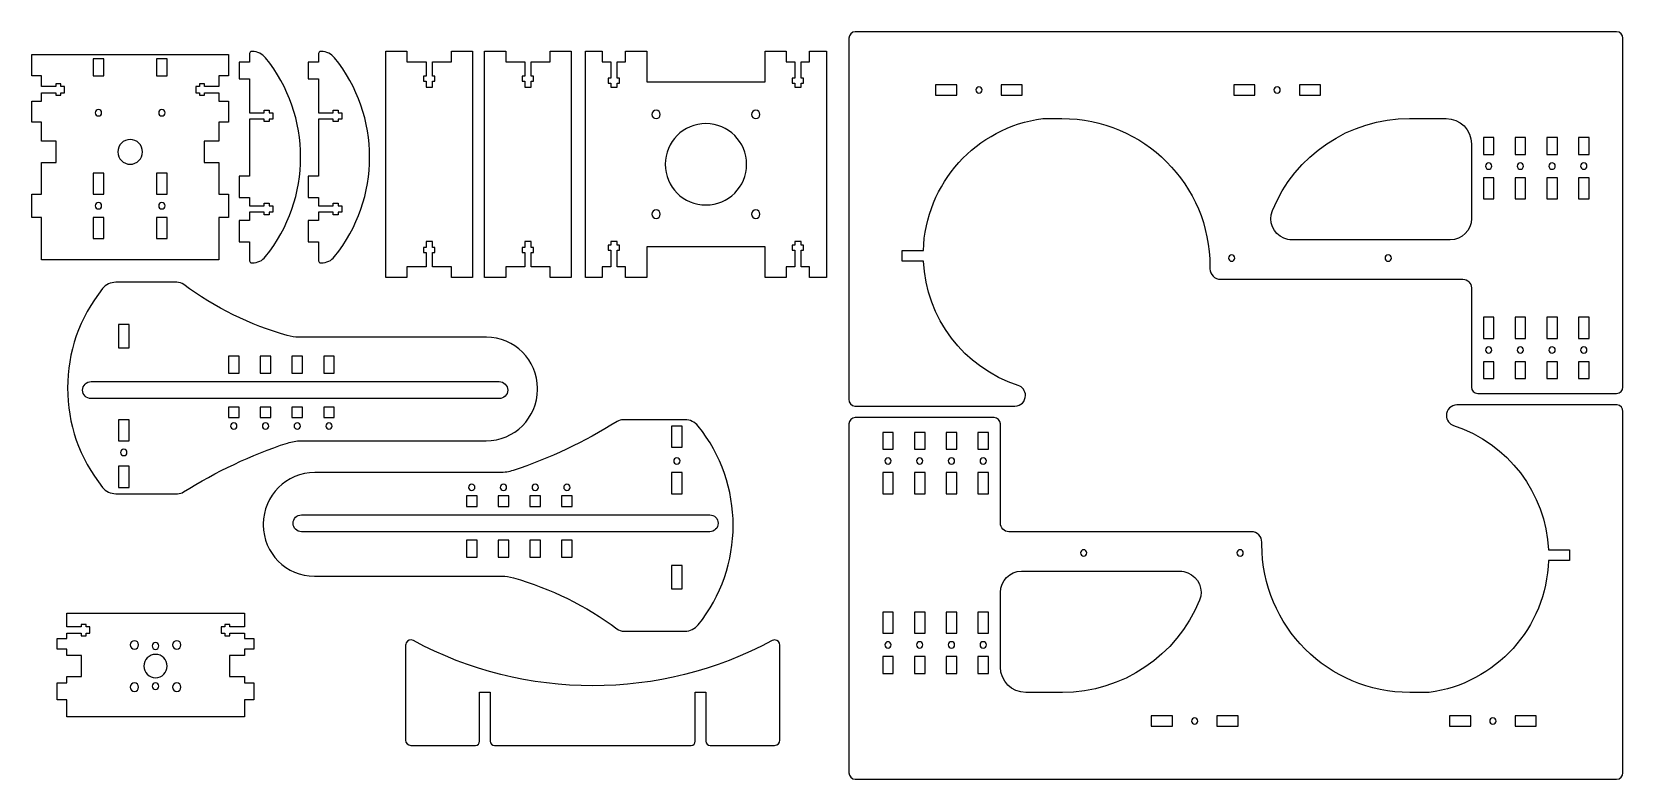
# Model space of a CAD drawing. Header units: inches. Extents: x 16 to 768, y -358 to -5.
import ezdxf

# ---------------------------------------------------------------- set-up
doc = ezdxf.new("R2010")
doc.units = ezdxf.units.IN
doc.header["$MEASUREMENT"] = 0
doc.layers.add('Layer 1', color=7, linetype='Continuous')

# ---------------------------------------------------------------- blocks, each defined once
blk = doc.blocks.new('block 3')
at = {"layer": 'Layer 1', "color": 7, "lineweight": 25, "true_color": 0xffffff}
blk.add_open_spline([(334.51, -340.42), (334.51, -340.42), (334.51, -317.25), (334.51, -317.25), (334.51, -317.25), (329.51, -317.25), (329.51, -317.25), (329.51, -317.25), (329.51, -340.42), (329.51, -340.42), (329.51, -341.52), (328.62, -342.42), (327.51, -342.42), (327.51, -342.42), (234.51, -342.42), (234.51, -342.42), (233.41, -342.42), (232.51, -341.52), (232.51, -340.42), (232.51, -340.42), (232.51, -317.22), (232.51, -317.22), (232.51, -317.22), (227.51, -317.22), (227.51, -317.22), (227.51, -317.22), (227.51, -340.42), (227.51, -340.42), (227.51, -341.52), (226.62, -342.42), (225.51, -342.42), (225.51, -342.42), (195.01, -342.42), (195.01, -342.42), (193.63, -342.42), (192.51, -341.3), (192.51, -339.92), (192.51, -339.92), (192.51, -295.07), (192.51, -295.07), (192.51, -294.66), (192.61, -294.26), (192.8, -293.9), (193.44, -292.68), (194.95, -292.21), (196.18, -292.85), (249.15, -321.34), (312.88, -321.34), (365.85, -292.85), (366.21, -292.66), (366.61, -292.57), (367.01, -292.57), (368.39, -292.57), (369.51, -293.69), (369.51, -295.07), (369.51, -295.07), (369.51, -339.92), (369.51, -339.92), (369.51, -341.3), (368.39, -342.42), (367.01, -342.42), (367.01, -342.42), (336.51, -342.42), (336.51, -342.42), (335.41, -342.42), (334.51, -341.52), (334.51, -340.42)], degree=3, knots=[0, 0, 0, 0, 1, 1, 1, 2, 2, 2, 3, 3, 3, 4, 4, 4, 5, 5, 5, 6, 6, 6, 7, 7, 7, 8, 8, 8, 9, 9, 9, 10, 10, 10, 11, 11, 11, 12, 12, 12, 13, 13, 13, 14, 14, 14, 15, 15, 15, 16, 16, 16, 17, 17, 17, 18, 18, 18, 19, 19, 19, 20, 20, 20, 21, 21, 21, 22, 22, 22, 22], dxfattribs=at)
blk = doc.blocks.new('block 2')
at = {"layer": 'Layer 1'}
blk.add_blockref('block 3', (0, 0), dxfattribs=at)
blk = doc.blocks.new('block 5')
at = {"layer": 'Layer 1', "color": 7, "lineweight": 25, "true_color": 0xffffff}
blk.add_lwpolyline([(205.18, -19.09), (214.17, -19.09), (214.17, -14.09), (224.17, -14.09), (224.17, -121.09), (214.17, -121.09), (214.17, -116.09), (205.18, -116.09), (205.18, -109.29), (206.38, -109.29), (206.38, -106.89), (205.18, -106.89), (205.18, -104.09), (202.18, -104.09), (202.18, -106.89), (200.98, -106.89), (200.98, -109.29), (202.18, -109.29), (202.18, -116.09), (193.18, -116.09), (193.18, -121.09), (183.18, -121.09), (183.18, -14.09), (193.18, -14.09), (193.18, -19.09), (202.18, -19.09), (202.18, -25.89), (200.98, -25.89), (200.98, -28.29), (202.18, -28.29), (202.18, -31.09), (205.18, -31.09), (205.18, -28.29), (206.38, -28.29), (206.38, -25.89), (205.18, -25.89), (205.18, -19.09)], dxfattribs=at)
blk = doc.blocks.new('block 4')
at = {"layer": 'Layer 1'}
blk.add_blockref('block 5', (0, 0), dxfattribs=at)
blk = doc.blocks.new('block 7')
at = {"layer": 'Layer 1', "color": 7, "lineweight": 25, "true_color": 0xffffff}
blk.add_open_spline([(330.83, -191.37), (352.93, -218.82), (352.93, -257.96), (330.83, -285.41), (329.31, -287.29), (327.02, -288.39), (324.6, -288.39), (324.6, -288.39), (295.76, -288.39), (295.76, -288.39), (294.58, -288.39), (293.43, -288.01), (292.48, -287.31), (277.74, -276.36), (261.15, -268.18), (243.49, -263.16), (241.71, -262.65), (239.87, -262.39), (238.01, -262.39), (238.01, -262.39), (149.39, -262.39), (149.39, -262.39), (136.06, -262.39), (125.24, -251.58), (125.24, -238.24), (125.24, -238.24), (125.24, -237.7), (125.24, -237.7), (125.24, -224.28), (136.13, -213.39), (149.55, -213.39), (149.55, -213.39), (237.13, -213.39), (237.13, -213.39), (239.27, -213.39), (241.39, -213.05), (243.42, -212.38), (260.65, -206.67), (277.14, -198.9), (292.51, -189.24), (293.39, -188.68), (294.4, -188.39), (295.44, -188.39), (295.44, -188.39), (324.6, -188.39), (324.6, -188.39), (327.02, -188.39), (329.31, -189.49), (330.83, -191.37)], degree=3, knots=[0, 0, 0, 0, 1, 1, 1, 2, 2, 2, 3, 3, 3, 4, 4, 4, 5, 5, 5, 6, 6, 6, 7, 7, 7, 8, 8, 8, 9, 9, 9, 10, 10, 10, 11, 11, 11, 12, 12, 12, 13, 13, 13, 14, 14, 14, 15, 15, 15, 16, 16, 16, 16], dxfattribs=at)
blk = doc.blocks.new('block 8')
at = {"layer": 'Layer 1', "color": 7, "lineweight": 25, "true_color": 0xffffff}
blk.add_lwpolyline([(226.3, -224.39), (221.3, -224.39), (221.3, -229.39), (226.3, -229.39), (226.3, -224.39)], dxfattribs=at)
blk = doc.blocks.new('block 9')
at = {"layer": 'Layer 1', "color": 7, "lineweight": 25, "true_color": 0xffffff}
blk.add_lwpolyline([(226.3, -245.39), (221.3, -245.39), (221.3, -253.39), (226.3, -253.39), (226.3, -245.39)], dxfattribs=at)
blk = doc.blocks.new('block 10')
at = {"layer": 'Layer 1', "color": 7, "lineweight": 25, "true_color": 0xffffff}
blk.add_open_spline([(222.3, -220.39), (222.3, -219.56), (222.97, -218.89), (223.8, -218.89), (224.63, -218.89), (225.3, -219.56), (225.3, -220.39), (225.3, -221.22), (224.63, -221.89), (223.8, -221.89), (222.97, -221.89), (222.3, -221.22), (222.3, -220.39), (222.3, -220.39), (222.3, -220.39), (222.3, -220.39)], degree=3, knots=[0, 0, 0, 0, 1, 1, 1, 2, 2, 2, 3, 3, 3, 4, 4, 4, 5, 5, 5, 5], dxfattribs=at)
blk = doc.blocks.new('block 11')
at = {"layer": 'Layer 1', "color": 7, "lineweight": 25, "true_color": 0xffffff}
blk.add_open_spline([(319.3, -207.89), (319.3, -207.06), (319.97, -206.39), (320.8, -206.39), (321.63, -206.39), (322.3, -207.06), (322.3, -207.89), (322.3, -208.72), (321.63, -209.39), (320.8, -209.39), (319.97, -209.39), (319.3, -208.72), (319.3, -207.89), (319.3, -207.89), (319.3, -207.89), (319.3, -207.89)], degree=3, knots=[0, 0, 0, 0, 1, 1, 1, 2, 2, 2, 3, 3, 3, 4, 4, 4, 5, 5, 5, 5], dxfattribs=at)
blk = doc.blocks.new('block 12')
at = {"layer": 'Layer 1', "color": 7, "lineweight": 25, "true_color": 0xffffff}
blk.add_lwpolyline([(266.3, -224.39), (266.3, -229.39), (271.3, -229.39), (271.3, -224.39), (266.3, -224.39)], dxfattribs=at)
blk = doc.blocks.new('block 13')
at = {"layer": 'Layer 1', "color": 7, "lineweight": 25, "true_color": 0xffffff}
blk.add_lwpolyline([(266.3, -253.39), (271.3, -253.39), (271.3, -245.39), (266.3, -245.39), (266.3, -253.39)], dxfattribs=at)
blk = doc.blocks.new('block 14')
at = {"layer": 'Layer 1', "color": 7, "lineweight": 25, "true_color": 0xffffff}
blk.add_lwpolyline([(251.3, -253.39), (256.3, -253.39), (256.3, -245.39), (251.3, -245.39), (251.3, -253.39)], dxfattribs=at)
blk = doc.blocks.new('block 15')
at = {"layer": 'Layer 1', "color": 7, "lineweight": 25, "true_color": 0xffffff}
blk.add_lwpolyline([(251.3, -229.39), (256.3, -229.39), (256.3, -224.39), (251.3, -224.39), (251.3, -229.39)], dxfattribs=at)
blk = doc.blocks.new('block 16')
at = {"layer": 'Layer 1', "color": 7, "lineweight": 25, "true_color": 0xffffff}
blk.add_open_spline([(252.3, -220.39), (252.3, -219.56), (252.97, -218.89), (253.8, -218.89), (254.63, -218.89), (255.3, -219.56), (255.3, -220.39), (255.3, -221.22), (254.63, -221.89), (253.8, -221.89), (252.97, -221.89), (252.3, -221.22), (252.3, -220.39), (252.3, -220.39), (252.3, -220.39), (252.3, -220.39)], degree=3, knots=[0, 0, 0, 0, 1, 1, 1, 2, 2, 2, 3, 3, 3, 4, 4, 4, 5, 5, 5, 5], dxfattribs=at)
blk = doc.blocks.new('block 17')
at = {"layer": 'Layer 1', "color": 7, "lineweight": 25, "true_color": 0xffffff}
blk.add_open_spline([(267.3, -220.39), (267.3, -219.56), (267.97, -218.89), (268.8, -218.89), (269.63, -218.89), (270.3, -219.56), (270.3, -220.39), (270.3, -221.22), (269.63, -221.89), (268.8, -221.89), (267.97, -221.89), (267.3, -221.22), (267.3, -220.39), (267.3, -220.39), (267.3, -220.39), (267.3, -220.39)], degree=3, knots=[0, 0, 0, 0, 1, 1, 1, 2, 2, 2, 3, 3, 3, 4, 4, 4, 5, 5, 5, 5], dxfattribs=at)
blk = doc.blocks.new('block 18')
at = {"layer": 'Layer 1', "color": 7, "lineweight": 25, "true_color": 0xffffff}
blk.add_lwpolyline([(318.3, -268.39), (323.3, -268.39), (323.3, -257.39), (318.3, -257.39), (318.3, -268.39)], dxfattribs=at)
blk = doc.blocks.new('block 19')
at = {"layer": 'Layer 1', "color": 7, "lineweight": 25, "true_color": 0xffffff}
blk.add_lwpolyline([(318.3, -201.39), (323.3, -201.39), (323.3, -191.39), (318.3, -191.39), (318.3, -201.39)], dxfattribs=at)
blk = doc.blocks.new('block 20')
at = {"layer": 'Layer 1', "color": 7, "lineweight": 25, "true_color": 0xffffff}
blk.add_lwpolyline([(318.3, -223.39), (323.3, -223.39), (323.3, -213.39), (318.3, -213.39), (318.3, -223.39)], dxfattribs=at)
blk = doc.blocks.new('block 21')
at = {"layer": 'Layer 1', "color": 7, "lineweight": 25, "true_color": 0xffffff}
blk.add_lwpolyline([(241.3, -245.39), (236.3, -245.39), (236.3, -253.39), (241.3, -253.39), (241.3, -245.39)], dxfattribs=at)
blk = doc.blocks.new('block 22')
at = {"layer": 'Layer 1', "color": 7, "lineweight": 25, "true_color": 0xffffff}
blk.add_lwpolyline([(241.3, -224.39), (236.3, -224.39), (236.3, -229.39), (241.3, -229.39), (241.3, -224.39)], dxfattribs=at)
blk = doc.blocks.new('block 23')
at = {"layer": 'Layer 1', "color": 7, "lineweight": 25, "true_color": 0xffffff}
blk.add_open_spline([(237.3, -220.39), (237.3, -219.56), (237.97, -218.89), (238.8, -218.89), (239.63, -218.89), (240.3, -219.56), (240.3, -220.39), (240.3, -221.22), (239.63, -221.89), (238.8, -221.89), (237.97, -221.89), (237.3, -221.22), (237.3, -220.39), (237.3, -220.39), (237.3, -220.39), (237.3, -220.39)], degree=3, knots=[0, 0, 0, 0, 1, 1, 1, 2, 2, 2, 3, 3, 3, 4, 4, 4, 5, 5, 5, 5], dxfattribs=at)
blk = doc.blocks.new('block 24')
at = {"layer": 'Layer 1', "color": 7, "lineweight": 25, "true_color": 0xffffff}
blk.add_open_spline([(143.3, -241.39), (143.3, -241.39), (336.3, -241.39), (336.3, -241.39), (338.51, -241.39), (340.3, -239.6), (340.3, -237.39), (340.3, -235.18), (338.51, -233.39), (336.3, -233.39), (336.3, -233.39), (143.3, -233.39), (143.3, -233.39), (141.09, -233.39), (139.3, -235.18), (139.3, -237.39), (139.3, -239.6), (141.09, -241.39), (143.3, -241.39), (143.3, -241.39), (143.3, -241.39), (143.3, -241.39)], degree=3, knots=[0, 0, 0, 0, 1, 1, 1, 2, 2, 2, 3, 3, 3, 4, 4, 4, 5, 5, 5, 6, 6, 6, 7, 7, 7, 7], dxfattribs=at)
blk = doc.blocks.new('block 6')
at = {"layer": 'Layer 1'}
for name in ['block 7', 'block 19', 'block 11', 'block 20', 'block 8', 'block 10', 'block 22', 'block 23', 'block 15', 'block 16', 'block 12', 'block 17', 'block 24', 'block 9', 'block 21', 'block 14', 'block 13', 'block 18']:
    blk.add_blockref(name, (0, 0), dxfattribs=at)
blk = doc.blocks.new('block 26')
at = {"layer": 'Layer 1', "color": 7, "lineweight": 25, "true_color": 0xffffff}
blk.add_open_spline([(358.08, -42.02), (359.19, -42.02), (360.08, -42.91), (360.08, -44.02), (360.08, -45.12), (359.19, -46.02), (358.08, -46.02), (356.98, -46.02), (356.08, -45.12), (356.08, -44.02), (356.08, -42.91), (356.98, -42.02), (358.08, -42.02), (358.08, -42.02), (358.08, -42.02), (358.08, -42.02)], degree=3, knots=[0, 0, 0, 0, 1, 1, 1, 2, 2, 2, 3, 3, 3, 4, 4, 4, 5, 5, 5, 5], dxfattribs=at)
blk = doc.blocks.new('block 27')
at = {"layer": 'Layer 1', "color": 7, "lineweight": 25, "true_color": 0xffffff}
blk.add_open_spline([(358.08, -89.16), (359.19, -89.16), (360.08, -90.05), (360.08, -91.16), (360.08, -92.26), (359.19, -93.16), (358.08, -93.16), (356.98, -93.16), (356.08, -92.26), (356.08, -91.16), (356.08, -90.05), (356.98, -89.16), (358.08, -89.16), (358.08, -89.16), (358.08, -89.16), (358.08, -89.16)], degree=3, knots=[0, 0, 0, 0, 1, 1, 1, 2, 2, 2, 3, 3, 3, 4, 4, 4, 5, 5, 5, 5], dxfattribs=at)
blk = doc.blocks.new('block 28')
at = {"layer": 'Layer 1', "color": 7, "lineweight": 25, "true_color": 0xffffff}
blk.add_open_spline([(310.94, -42.02), (312.05, -42.02), (312.94, -42.91), (312.94, -44.02), (312.94, -45.12), (312.05, -46.02), (310.94, -46.02), (309.84, -46.02), (308.94, -45.12), (308.94, -44.02), (308.94, -42.91), (309.84, -42.02), (310.94, -42.02), (310.94, -42.02), (310.94, -42.02), (310.94, -42.02)], degree=3, knots=[0, 0, 0, 0, 1, 1, 1, 2, 2, 2, 3, 3, 3, 4, 4, 4, 5, 5, 5, 5], dxfattribs=at)
blk = doc.blocks.new('block 29')
at = {"layer": 'Layer 1', "color": 7, "lineweight": 25, "true_color": 0xffffff}
blk.add_open_spline([(310.94, -89.16), (312.05, -89.16), (312.94, -90.05), (312.94, -91.16), (312.94, -92.26), (312.05, -93.16), (310.94, -93.16), (309.84, -93.16), (308.94, -92.26), (308.94, -91.16), (308.94, -90.05), (309.84, -89.16), (310.94, -89.16), (310.94, -89.16), (310.94, -89.16), (310.94, -89.16)], degree=3, knots=[0, 0, 0, 0, 1, 1, 1, 2, 2, 2, 3, 3, 3, 4, 4, 4, 5, 5, 5, 5], dxfattribs=at)
blk = doc.blocks.new('block 30')
at = {"layer": 'Layer 1', "color": 7, "lineweight": 25, "true_color": 0xffffff}
blk.add_open_spline([(334.51, -48.34), (345.14, -48.34), (353.76, -56.95), (353.76, -67.59), (353.76, -78.22), (345.14, -86.84), (334.51, -86.84), (323.88, -86.84), (315.26, -78.22), (315.26, -67.59), (315.26, -56.95), (323.88, -48.34), (334.51, -48.34), (334.51, -48.34), (334.51, -48.34), (334.51, -48.34)], degree=3, knots=[0, 0, 0, 0, 1, 1, 1, 2, 2, 2, 3, 3, 3, 4, 4, 4, 5, 5, 5, 5], dxfattribs=at)
blk = doc.blocks.new('block 31')
at = {"layer": 'Layer 1', "color": 7, "lineweight": 25, "true_color": 0xffffff}
blk.add_lwpolyline([(376.51, -19.09), (376.51, -26.89), (375.31, -26.89), (375.31, -29.29), (376.51, -29.29), (376.51, -31.09), (379.51, -31.09), (379.51, -29.29), (380.71, -29.29), (380.71, -26.89), (379.51, -26.89), (379.51, -19.09), (383.49, -19.09), (383.48, -14.09), (391.51, -14.09), (391.51, -121.09), (383.51, -121.09), (383.51, -116.09), (379.51, -116.09), (379.51, -108.29), (380.71, -108.29), (380.71, -105.89), (379.51, -105.89), (379.51, -104.09), (376.51, -104.09), (376.51, -105.89), (375.31, -105.89), (375.31, -108.29), (376.51, -108.29), (376.51, -116.09), (372.51, -116.09), (372.51, -121.09), (362.51, -121.09), (362.51, -106.59), (306.51, -106.59), (306.51, -121.09), (296.51, -121.09), (296.51, -116.09), (292.51, -116.09), (292.51, -108.29), (293.71, -108.29), (293.71, -105.89), (292.51, -105.89), (292.51, -104.09), (289.51, -104.09), (289.51, -105.89), (288.31, -105.89), (288.31, -108.29), (289.51, -108.29), (289.51, -116.09), (285.51, -116.09), (285.51, -121.09), (277.51, -121.09), (277.51, -14.09), (285.51, -14.09), (285.51, -19.09), (289.51, -19.09), (289.51, -26.89), (288.31, -26.89), (288.31, -29.29), (289.51, -29.29), (289.51, -31.09), (292.51, -31.09), (292.51, -29.29), (293.71, -29.29), (293.71, -26.89), (292.51, -26.89), (292.51, -19.09), (296.51, -19.09), (296.51, -14.09), (306.51, -14.09), (306.51, -28.59), (362.51, -28.59), (362.51, -14.09), (372.51, -14.09), (372.51, -19.09), (376.51, -19.09)], dxfattribs=at)
blk = doc.blocks.new('block 25')
at = {"layer": 'Layer 1'}
for name in ['block 31', 'block 28', 'block 26', 'block 30', 'block 29', 'block 27']:
    blk.add_blockref(name, (0, 0), dxfattribs=at)
blk = doc.blocks.new('block 33')
at = {"layer": 'Layer 1', "color": 7, "lineweight": 25, "true_color": 0xffffff}
blk.add_open_spline([(72.69, -314.39), (72.69, -313.51), (73.41, -312.79), (74.29, -312.79), (75.17, -312.79), (75.89, -313.51), (75.89, -314.39), (75.89, -315.28), (75.17, -315.99), (74.29, -315.99), (73.41, -315.99), (72.69, -315.28), (72.69, -314.39), (72.69, -314.39), (72.69, -314.39), (72.69, -314.39)], degree=3, knots=[0, 0, 0, 0, 1, 1, 1, 2, 2, 2, 3, 3, 3, 4, 4, 4, 5, 5, 5, 5], dxfattribs=at)
blk = doc.blocks.new('block 34')
at = {"layer": 'Layer 1', "color": 7, "lineweight": 25, "true_color": 0xffffff}
blk.add_open_spline([(82.29, -294.89), (82.29, -293.79), (83.18, -292.89), (84.29, -292.89), (85.39, -292.89), (86.29, -293.79), (86.29, -294.89), (86.29, -296), (85.39, -296.89), (84.29, -296.89), (83.18, -296.89), (82.29, -296), (82.29, -294.89), (82.29, -294.89), (82.29, -294.89), (82.29, -294.89)], degree=3, knots=[0, 0, 0, 0, 1, 1, 1, 2, 2, 2, 3, 3, 3, 4, 4, 4, 5, 5, 5, 5], dxfattribs=at)
blk = doc.blocks.new('block 35')
at = {"layer": 'Layer 1', "color": 7, "lineweight": 25, "true_color": 0xffffff}
blk.add_open_spline([(72.69, -295.39), (72.69, -294.51), (73.41, -293.79), (74.29, -293.79), (75.17, -293.79), (75.89, -294.51), (75.89, -295.39), (75.89, -296.28), (75.17, -296.99), (74.29, -296.99), (73.41, -296.99), (72.69, -296.28), (72.69, -295.39), (72.69, -295.39), (72.69, -295.39), (72.69, -295.39)], degree=3, knots=[0, 0, 0, 0, 1, 1, 1, 2, 2, 2, 3, 3, 3, 4, 4, 4, 5, 5, 5, 5], dxfattribs=at)
blk = doc.blocks.new('block 36')
at = {"layer": 'Layer 1', "color": 7, "lineweight": 25, "true_color": 0xffffff}
blk.add_open_spline([(62.29, -314.89), (62.29, -313.79), (63.18, -312.89), (64.29, -312.89), (65.39, -312.89), (66.29, -313.79), (66.29, -314.89), (66.29, -316), (65.39, -316.89), (64.29, -316.89), (63.18, -316.89), (62.29, -316), (62.29, -314.89), (62.29, -314.89), (62.29, -314.89), (62.29, -314.89)], degree=3, knots=[0, 0, 0, 0, 1, 1, 1, 2, 2, 2, 3, 3, 3, 4, 4, 4, 5, 5, 5, 5], dxfattribs=at)
blk = doc.blocks.new('block 37')
at = {"layer": 'Layer 1', "color": 7, "lineweight": 25, "true_color": 0xffffff}
blk.add_open_spline([(62.29, -294.89), (62.29, -293.79), (63.18, -292.89), (64.29, -292.89), (65.39, -292.89), (66.29, -293.79), (66.29, -294.89), (66.29, -296), (65.39, -296.89), (64.29, -296.89), (63.18, -296.89), (62.29, -296), (62.29, -294.89), (62.29, -294.89), (62.29, -294.89), (62.29, -294.89)], degree=3, knots=[0, 0, 0, 0, 1, 1, 1, 2, 2, 2, 3, 3, 3, 4, 4, 4, 5, 5, 5, 5], dxfattribs=at)
blk = doc.blocks.new('block 38')
at = {"layer": 'Layer 1', "color": 7, "lineweight": 25, "true_color": 0xffffff}
blk.add_open_spline([(68.79, -304.89), (68.79, -301.85), (71.25, -299.39), (74.29, -299.39), (77.33, -299.39), (79.79, -301.85), (79.79, -304.89), (79.79, -307.93), (77.33, -310.39), (74.29, -310.39), (71.25, -310.39), (68.79, -307.93), (68.79, -304.89), (68.79, -304.89), (68.79, -304.89), (68.79, -304.89)], degree=3, knots=[0, 0, 0, 0, 1, 1, 1, 2, 2, 2, 3, 3, 3, 4, 4, 4, 5, 5, 5, 5], dxfattribs=at)
blk = doc.blocks.new('block 39')
at = {"layer": 'Layer 1', "color": 7, "lineweight": 25, "true_color": 0xffffff}
blk.add_open_spline([(82.29, -314.89), (82.29, -313.79), (83.18, -312.89), (84.29, -312.89), (85.39, -312.89), (86.29, -313.79), (86.29, -314.89), (86.29, -316), (85.39, -316.89), (84.29, -316.89), (83.18, -316.89), (82.29, -316), (82.29, -314.89), (82.29, -314.89), (82.29, -314.89), (82.29, -314.89)], degree=3, knots=[0, 0, 0, 0, 1, 1, 1, 2, 2, 2, 3, 3, 3, 4, 4, 4, 5, 5, 5, 5], dxfattribs=at)
blk = doc.blocks.new('block 40')
at = {"layer": 'Layer 1', "color": 7, "lineweight": 25, "true_color": 0xffffff}
blk.add_lwpolyline([(107.09, -285.19), (107.09, -286.39), (105.29, -286.39), (105.29, -289.39), (107.09, -289.39), (107.09, -290.59), (109.49, -290.59), (109.49, -289.39), (116.29, -289.39), (116.29, -291.89), (120.79, -291.89), (120.79, -296.89), (116.29, -296.89), (116.29, -299.89), (109.29, -299.89), (109.29, -309.89), (116.29, -309.89), (116.29, -312.89), (120.79, -312.89), (120.79, -320.89), (116.29, -320.89), (116.29, -328.89), (32.29, -328.89), (32.29, -320.89), (27.79, -320.89), (27.79, -312.89), (32.29, -312.89), (32.29, -309.89), (39.29, -309.89), (39.29, -299.89), (32.29, -299.89), (32.29, -296.89), (27.79, -296.89), (27.79, -291.89), (32.29, -291.89), (32.29, -289.39), (39.09, -289.39), (39.09, -290.59), (41.49, -290.59), (41.49, -289.39), (43.29, -289.39), (43.29, -286.39), (41.49, -286.39), (41.49, -285.19), (39.09, -285.19), (39.09, -286.39), (32.29, -286.39), (32.29, -279.89), (116.29, -279.89), (116.29, -286.39), (109.49, -286.39), (109.49, -285.19), (107.09, -285.19)], dxfattribs=at)
blk = doc.blocks.new('block 32')
at = {"layer": 'Layer 1'}
for name in ['block 40', 'block 37', 'block 34', 'block 38', 'block 35', 'block 36', 'block 33', 'block 39']:
    blk.add_blockref(name, (0, 0), dxfattribs=at)
blk = doc.blocks.new('block 42')
at = {"layer": 'Layer 1', "color": 7, "lineweight": 25, "true_color": 0xffffff}
blk.add_lwpolyline([(44.79, -102.74), (49.79, -102.74), (49.79, -92.74), (44.79, -92.74), (44.79, -102.74)], dxfattribs=at)
blk = doc.blocks.new('block 43')
at = {"layer": 'Layer 1', "color": 7, "lineweight": 25, "true_color": 0xffffff}
blk.add_lwpolyline([(74.79, -81.74), (79.79, -81.74), (79.79, -71.74), (74.79, -71.74), (74.79, -81.74)], dxfattribs=at)
blk = doc.blocks.new('block 44')
at = {"layer": 'Layer 1', "color": 7, "lineweight": 25, "true_color": 0xffffff}
blk.add_lwpolyline([(44.79, -25.74), (49.79, -25.74), (49.79, -17.74), (44.79, -17.74), (44.79, -25.74)], dxfattribs=at)
blk = doc.blocks.new('block 45')
at = {"layer": 'Layer 1', "color": 7, "lineweight": 25, "true_color": 0xffffff}
blk.add_lwpolyline([(74.79, -25.74), (79.79, -25.74), (79.79, -17.74), (74.79, -17.74), (74.79, -25.74)], dxfattribs=at)
blk = doc.blocks.new('block 46')
at = {"layer": 'Layer 1', "color": 7, "lineweight": 25, "true_color": 0xffffff}
blk.add_lwpolyline([(74.79, -102.74), (79.79, -102.74), (79.79, -92.74), (74.79, -92.74), (74.79, -102.74)], dxfattribs=at)
blk = doc.blocks.new('block 47')
at = {"layer": 'Layer 1', "color": 7, "lineweight": 25, "true_color": 0xffffff}
blk.add_lwpolyline([(44.79, -81.74), (49.79, -81.74), (49.79, -71.74), (44.79, -71.74), (44.79, -81.74)], dxfattribs=at)
blk = doc.blocks.new('block 48')
at = {"layer": 'Layer 1', "color": 7, "lineweight": 25, "true_color": 0xffffff}
blk.add_open_spline([(75.79, -43.24), (75.79, -42.41), (76.46, -41.74), (77.29, -41.74), (78.12, -41.74), (78.79, -42.41), (78.79, -43.24), (78.79, -44.06), (78.12, -44.74), (77.29, -44.74), (76.46, -44.74), (75.79, -44.06), (75.79, -43.24), (75.79, -43.24), (75.79, -43.24), (75.79, -43.24)], degree=3, knots=[0, 0, 0, 0, 1, 1, 1, 2, 2, 2, 3, 3, 3, 4, 4, 4, 5, 5, 5, 5], dxfattribs=at)
blk = doc.blocks.new('block 49')
at = {"layer": 'Layer 1', "color": 7, "lineweight": 25, "true_color": 0xffffff}
blk.add_open_spline([(75.79, -87.24), (75.79, -86.41), (76.46, -85.74), (77.29, -85.74), (78.12, -85.74), (78.79, -86.41), (78.79, -87.24), (78.79, -88.06), (78.12, -88.74), (77.29, -88.74), (76.46, -88.74), (75.79, -88.06), (75.79, -87.24), (75.79, -87.24), (75.79, -87.24), (75.79, -87.24)], degree=3, knots=[0, 0, 0, 0, 1, 1, 1, 2, 2, 2, 3, 3, 3, 4, 4, 4, 5, 5, 5, 5], dxfattribs=at)
blk = doc.blocks.new('block 50')
at = {"layer": 'Layer 1', "color": 7, "lineweight": 25, "true_color": 0xffffff}
blk.add_open_spline([(45.79, -43.24), (45.79, -42.41), (46.46, -41.74), (47.29, -41.74), (48.12, -41.74), (48.79, -42.41), (48.79, -43.24), (48.79, -44.06), (48.12, -44.74), (47.29, -44.74), (46.46, -44.74), (45.79, -44.06), (45.79, -43.24), (45.79, -43.24), (45.79, -43.24), (45.79, -43.24)], degree=3, knots=[0, 0, 0, 0, 1, 1, 1, 2, 2, 2, 3, 3, 3, 4, 4, 4, 5, 5, 5, 5], dxfattribs=at)
blk = doc.blocks.new('block 51')
at = {"layer": 'Layer 1', "color": 7, "lineweight": 25, "true_color": 0xffffff}
blk.add_open_spline([(45.79, -87.24), (45.79, -86.41), (46.46, -85.74), (47.29, -85.74), (48.12, -85.74), (48.79, -86.41), (48.79, -87.24), (48.79, -88.06), (48.12, -88.74), (47.29, -88.74), (46.46, -88.74), (45.79, -88.06), (45.79, -87.24), (45.79, -87.24), (45.79, -87.24), (45.79, -87.24)], degree=3, knots=[0, 0, 0, 0, 1, 1, 1, 2, 2, 2, 3, 3, 3, 4, 4, 4, 5, 5, 5, 5], dxfattribs=at)
blk = doc.blocks.new('block 52')
at = {"layer": 'Layer 1', "color": 7, "lineweight": 25, "true_color": 0xffffff}
blk.add_open_spline([(56.44, -61.74), (56.44, -58.51), (59.06, -55.89), (62.29, -55.89), (65.52, -55.89), (68.14, -58.51), (68.14, -61.74), (68.14, -64.97), (65.52, -67.59), (62.29, -67.59), (59.06, -67.59), (56.44, -64.97), (56.44, -61.74), (56.44, -61.74), (56.44, -61.74), (56.44, -61.74)], degree=3, knots=[0, 0, 0, 0, 1, 1, 1, 2, 2, 2, 3, 3, 3, 4, 4, 4, 5, 5, 5, 5], dxfattribs=at)
blk = doc.blocks.new('block 53')
at = {"layer": 'Layer 1', "color": 7, "lineweight": 25, "true_color": 0xffffff}
blk.add_lwpolyline([(15.79, -47.74), (15.79, -37.74), (20.29, -37.74), (20.29, -33.74), (27.09, -33.74), (27.09, -34.94), (29.49, -34.94), (29.49, -33.74), (31.29, -33.74), (31.29, -30.74), (29.49, -30.74), (29.49, -29.54), (27.09, -29.54), (27.09, -30.74), (20.29, -30.74), (20.29, -25.74), (15.79, -25.74), (15.79, -15.74), (108.79, -15.74), (108.79, -25.74), (104.29, -25.74), (104.29, -30.74), (97.49, -30.74), (97.49, -29.54), (95.09, -29.54), (95.09, -30.74), (93.29, -30.74), (93.29, -33.74), (95.09, -33.74), (95.09, -34.94), (97.49, -34.94), (97.49, -33.74), (104.29, -33.74), (104.29, -37.74), (108.79, -37.74), (108.79, -47.74), (104.29, -47.74), (104.29, -56.74), (97.29, -56.74), (97.29, -66.74), (104.29, -66.74), (104.29, -81.74), (108.79, -81.74), (108.79, -92.74), (104.29, -92.74), (104.29, -93.74), (104.29, -112.74), (20.29, -112.74), (20.29, -93.74), (20.29, -92.74), (15.79, -92.74), (15.79, -81.74), (20.29, -81.74), (20.29, -66.74), (27.29, -66.74), (27.29, -56.74), (20.29, -56.74), (20.29, -47.74), (15.79, -47.74)], dxfattribs=at)
blk = doc.blocks.new('block 41')
at = {"layer": 'Layer 1'}
for name in ['block 53', 'block 44', 'block 45', 'block 50', 'block 48', 'block 52', 'block 47', 'block 43', 'block 51', 'block 49', 'block 42', 'block 46']:
    blk.add_blockref(name, (0, 0), dxfattribs=at)
blk = doc.blocks.new('block 55')
at = {"layer": 'Layer 1', "color": 7, "lineweight": 25, "true_color": 0xffffff}
blk.add_open_spline([(49.26, -220.41), (27.16, -192.96), (27.16, -153.82), (49.26, -126.37), (50.78, -124.49), (53.07, -123.39), (55.49, -123.39), (55.49, -123.39), (84.33, -123.39), (84.33, -123.39), (85.51, -123.39), (86.66, -123.77), (87.61, -124.48), (102.35, -135.42), (118.95, -143.6), (136.6, -148.63), (138.38, -149.13), (140.23, -149.39), (142.08, -149.39), (142.08, -149.39), (230.7, -149.39), (230.7, -149.39), (244.04, -149.39), (254.85, -160.2), (254.85, -173.54), (254.85, -173.54), (254.85, -174.08), (254.85, -174.08), (254.85, -187.51), (243.96, -198.39), (230.54, -198.39), (230.54, -198.39), (142.96, -198.39), (142.96, -198.39), (140.83, -198.39), (138.7, -198.73), (136.67, -199.41), (119.44, -205.12), (102.95, -212.89), (87.58, -222.55), (86.7, -223.1), (85.69, -223.39), (84.65, -223.39), (84.65, -223.39), (55.49, -223.39), (55.49, -223.39), (53.07, -223.39), (50.78, -222.29), (49.26, -220.41)], degree=3, knots=[0, 0, 0, 0, 1, 1, 1, 2, 2, 2, 3, 3, 3, 4, 4, 4, 5, 5, 5, 6, 6, 6, 7, 7, 7, 8, 8, 8, 9, 9, 9, 10, 10, 10, 11, 11, 11, 12, 12, 12, 13, 13, 13, 14, 14, 14, 15, 15, 15, 16, 16, 16, 16], dxfattribs=at)
blk = doc.blocks.new('block 56')
at = {"layer": 'Layer 1', "color": 7, "lineweight": 25, "true_color": 0xffffff}
blk.add_lwpolyline([(153.79, -187.39), (158.79, -187.39), (158.79, -182.39), (153.79, -182.39), (153.79, -187.39)], dxfattribs=at)
blk = doc.blocks.new('block 57')
at = {"layer": 'Layer 1', "color": 7, "lineweight": 25, "true_color": 0xffffff}
blk.add_lwpolyline([(153.79, -166.39), (158.79, -166.39), (158.79, -158.39), (153.79, -158.39), (153.79, -166.39)], dxfattribs=at)
blk = doc.blocks.new('block 58')
at = {"layer": 'Layer 1', "color": 7, "lineweight": 25, "true_color": 0xffffff}
blk.add_open_spline([(157.79, -191.39), (157.79, -192.22), (157.12, -192.89), (156.29, -192.89), (155.47, -192.89), (154.79, -192.22), (154.79, -191.39), (154.79, -190.56), (155.47, -189.89), (156.29, -189.89), (157.12, -189.89), (157.79, -190.56), (157.79, -191.39), (157.79, -191.39), (157.79, -191.39), (157.79, -191.39)], degree=3, knots=[0, 0, 0, 0, 1, 1, 1, 2, 2, 2, 3, 3, 3, 4, 4, 4, 5, 5, 5, 5], dxfattribs=at)
blk = doc.blocks.new('block 59')
at = {"layer": 'Layer 1', "color": 7, "lineweight": 25, "true_color": 0xffffff}
blk.add_open_spline([(60.79, -203.89), (60.79, -204.72), (60.12, -205.39), (59.29, -205.39), (58.47, -205.39), (57.79, -204.72), (57.79, -203.89), (57.79, -203.06), (58.47, -202.39), (59.29, -202.39), (60.12, -202.39), (60.79, -203.06), (60.79, -203.89), (60.79, -203.89), (60.79, -203.89), (60.79, -203.89)], degree=3, knots=[0, 0, 0, 0, 1, 1, 1, 2, 2, 2, 3, 3, 3, 4, 4, 4, 5, 5, 5, 5], dxfattribs=at)
blk = doc.blocks.new('block 60')
at = {"layer": 'Layer 1', "color": 7, "lineweight": 25, "true_color": 0xffffff}
blk.add_lwpolyline([(113.79, -187.39), (113.79, -182.39), (108.79, -182.39), (108.79, -187.39), (113.79, -187.39)], dxfattribs=at)
blk = doc.blocks.new('block 61')
at = {"layer": 'Layer 1', "color": 7, "lineweight": 25, "true_color": 0xffffff}
blk.add_lwpolyline([(113.79, -158.39), (108.79, -158.39), (108.79, -166.39), (113.79, -166.39), (113.79, -158.39)], dxfattribs=at)
blk = doc.blocks.new('block 62')
at = {"layer": 'Layer 1', "color": 7, "lineweight": 25, "true_color": 0xffffff}
blk.add_lwpolyline([(128.79, -158.39), (123.79, -158.39), (123.79, -166.39), (128.79, -166.39), (128.79, -158.39)], dxfattribs=at)
blk = doc.blocks.new('block 63')
at = {"layer": 'Layer 1', "color": 7, "lineweight": 25, "true_color": 0xffffff}
blk.add_lwpolyline([(128.79, -182.39), (123.79, -182.39), (123.79, -187.39), (128.79, -187.39), (128.79, -182.39)], dxfattribs=at)
blk = doc.blocks.new('block 64')
at = {"layer": 'Layer 1', "color": 7, "lineweight": 25, "true_color": 0xffffff}
blk.add_open_spline([(127.79, -191.39), (127.79, -192.22), (127.12, -192.89), (126.29, -192.89), (125.47, -192.89), (124.79, -192.22), (124.79, -191.39), (124.79, -190.56), (125.47, -189.89), (126.29, -189.89), (127.12, -189.89), (127.79, -190.56), (127.79, -191.39), (127.79, -191.39), (127.79, -191.39), (127.79, -191.39)], degree=3, knots=[0, 0, 0, 0, 1, 1, 1, 2, 2, 2, 3, 3, 3, 4, 4, 4, 5, 5, 5, 5], dxfattribs=at)
blk = doc.blocks.new('block 65')
at = {"layer": 'Layer 1', "color": 7, "lineweight": 25, "true_color": 0xffffff}
blk.add_open_spline([(112.79, -191.39), (112.79, -192.22), (112.12, -192.89), (111.29, -192.89), (110.47, -192.89), (109.79, -192.22), (109.79, -191.39), (109.79, -190.56), (110.47, -189.89), (111.29, -189.89), (112.12, -189.89), (112.79, -190.56), (112.79, -191.39), (112.79, -191.39), (112.79, -191.39), (112.79, -191.39)], degree=3, knots=[0, 0, 0, 0, 1, 1, 1, 2, 2, 2, 3, 3, 3, 4, 4, 4, 5, 5, 5, 5], dxfattribs=at)
blk = doc.blocks.new('block 66')
at = {"layer": 'Layer 1', "color": 7, "lineweight": 25, "true_color": 0xffffff}
blk.add_lwpolyline([(61.79, -143.39), (56.79, -143.39), (56.79, -154.39), (61.79, -154.39), (61.79, -143.39)], dxfattribs=at)
blk = doc.blocks.new('block 67')
at = {"layer": 'Layer 1', "color": 7, "lineweight": 25, "true_color": 0xffffff}
blk.add_lwpolyline([(61.79, -210.39), (56.79, -210.39), (56.79, -220.39), (61.79, -220.39), (61.79, -210.39)], dxfattribs=at)
blk = doc.blocks.new('block 68')
at = {"layer": 'Layer 1', "color": 7, "lineweight": 25, "true_color": 0xffffff}
blk.add_lwpolyline([(61.79, -188.39), (56.79, -188.39), (56.79, -198.39), (61.79, -198.39), (61.79, -188.39)], dxfattribs=at)
blk = doc.blocks.new('block 69')
at = {"layer": 'Layer 1', "color": 7, "lineweight": 25, "true_color": 0xffffff}
blk.add_lwpolyline([(138.79, -166.39), (143.79, -166.39), (143.79, -158.39), (138.79, -158.39), (138.79, -166.39)], dxfattribs=at)
blk = doc.blocks.new('block 70')
at = {"layer": 'Layer 1', "color": 7, "lineweight": 25, "true_color": 0xffffff}
blk.add_lwpolyline([(138.79, -187.39), (143.79, -187.39), (143.79, -182.39), (138.79, -182.39), (138.79, -187.39)], dxfattribs=at)
blk = doc.blocks.new('block 71')
at = {"layer": 'Layer 1', "color": 7, "lineweight": 25, "true_color": 0xffffff}
blk.add_open_spline([(142.79, -191.39), (142.79, -192.22), (142.12, -192.89), (141.29, -192.89), (140.47, -192.89), (139.79, -192.22), (139.79, -191.39), (139.79, -190.56), (140.47, -189.89), (141.29, -189.89), (142.12, -189.89), (142.79, -190.56), (142.79, -191.39), (142.79, -191.39), (142.79, -191.39), (142.79, -191.39)], degree=3, knots=[0, 0, 0, 0, 1, 1, 1, 2, 2, 2, 3, 3, 3, 4, 4, 4, 5, 5, 5, 5], dxfattribs=at)
blk = doc.blocks.new('block 72')
at = {"layer": 'Layer 1', "color": 7, "lineweight": 25, "true_color": 0xffffff}
blk.add_open_spline([(236.79, -170.39), (236.79, -170.39), (43.79, -170.39), (43.79, -170.39), (41.59, -170.39), (39.79, -172.18), (39.79, -174.39), (39.79, -176.6), (41.59, -178.39), (43.79, -178.39), (43.79, -178.39), (236.79, -178.39), (236.79, -178.39), (239, -178.39), (240.79, -176.6), (240.79, -174.39), (240.8, -172.18), (239.01, -170.39), (236.8, -170.39), (236.8, -170.39), (236.8, -170.39), (236.79, -170.39)], degree=3, knots=[0, 0, 0, 0, 1, 1, 1, 2, 2, 2, 3, 3, 3, 4, 4, 4, 5, 5, 5, 6, 6, 6, 7, 7, 7, 7], dxfattribs=at)
blk = doc.blocks.new('block 54')
at = {"layer": 'Layer 1'}
for name in ['block 55', 'block 66', 'block 61', 'block 62', 'block 69', 'block 57', 'block 72', 'block 60', 'block 63', 'block 70', 'block 56', 'block 68', 'block 65', 'block 64', 'block 71', 'block 58', 'block 59', 'block 67']:
    blk.add_blockref(name, (0, 0), dxfattribs=at)
blk = doc.blocks.new('block 74')
at = {"layer": 'Layer 1', "color": 7, "lineweight": 25, "true_color": 0xffffff}
blk.add_open_spline([(119.77, -114.24), (119.22, -114.24), (118.77, -113.79), (118.77, -113.24), (118.77, -113.24), (118.77, -104.24), (118.77, -104.24), (118.77, -104.24), (113.77, -104.24), (113.77, -104.24), (113.77, -104.24), (113.77, -94.24), (113.77, -94.24), (113.77, -94.24), (118.77, -94.24), (118.77, -94.24), (118.77, -94.24), (118.77, -90.24), (118.77, -90.24), (118.77, -90.24), (125.57, -90.24), (125.57, -90.24), (125.57, -90.24), (125.57, -91.44), (125.57, -91.44), (125.57, -91.44), (127.97, -91.44), (127.97, -91.44), (127.97, -91.44), (127.97, -90.24), (127.97, -90.24), (127.97, -90.24), (129.77, -90.24), (129.77, -90.24), (129.77, -90.24), (129.77, -87.24), (129.77, -87.24), (129.77, -87.24), (127.97, -87.24), (127.97, -87.24), (127.97, -87.24), (127.97, -86.04), (127.97, -86.04), (127.97, -86.04), (125.57, -86.04), (125.57, -86.04), (125.57, -86.04), (125.57, -87.24), (125.57, -87.24), (125.57, -87.24), (118.77, -87.24), (118.77, -87.24), (118.77, -87.24), (118.77, -83.24), (118.77, -83.24), (118.77, -83.24), (113.77, -83.24), (113.77, -83.24), (113.77, -83.24), (113.77, -73.24), (113.77, -73.24), (113.77, -73.24), (118.77, -73.24), (118.77, -73.24), (118.77, -73.24), (118.77, -46.24), (118.77, -46.24), (118.77, -46.24), (125.57, -46.24), (125.57, -46.24), (125.57, -46.24), (125.57, -47.44), (125.57, -47.44), (125.57, -47.44), (127.97, -47.44), (127.97, -47.44), (127.97, -47.44), (127.97, -46.24), (127.97, -46.24), (127.97, -46.24), (129.77, -46.24), (129.77, -46.24), (129.77, -46.24), (129.77, -43.24), (129.77, -43.24), (129.77, -43.24), (127.97, -43.24), (127.97, -43.24), (127.97, -43.24), (127.97, -42.04), (127.97, -42.04), (127.97, -42.04), (125.57, -42.04), (125.57, -42.04), (125.57, -42.04), (125.57, -43.24), (125.57, -43.24), (125.57, -43.24), (118.77, -43.24), (118.77, -43.24), (118.77, -43.24), (118.77, -27.24), (118.77, -27.24), (118.77, -27.24), (113.77, -27.24), (113.77, -27.24), (113.77, -27.24), (113.77, -19.24), (113.77, -19.24), (113.77, -19.24), (118.77, -19.24), (118.77, -19.24), (118.77, -19.24), (118.77, -15.24), (118.77, -15.24), (118.77, -14.68), (119.22, -14.24), (119.77, -14.24), (119.77, -14.24), (120.08, -14.24), (120.08, -14.24), (122.49, -14.25), (124.78, -15.35), (126.31, -17.22), (148.41, -44.67), (148.41, -83.8), (126.31, -111.25), (124.79, -113.14), (122.5, -114.23), (120.08, -114.24), (120.08, -114.24), (119.77, -114.24), (119.77, -114.24)], degree=3, knots=[0, 0, 0, 0, 1, 1, 1, 2, 2, 2, 3, 3, 3, 4, 4, 4, 5, 5, 5, 6, 6, 6, 7, 7, 7, 8, 8, 8, 9, 9, 9, 10, 10, 10, 11, 11, 11, 12, 12, 12, 13, 13, 13, 14, 14, 14, 15, 15, 15, 16, 16, 16, 17, 17, 17, 18, 18, 18, 19, 19, 19, 20, 20, 20, 21, 21, 21, 22, 22, 22, 23, 23, 23, 24, 24, 24, 25, 25, 25, 26, 26, 26, 27, 27, 27, 28, 28, 28, 29, 29, 29, 30, 30, 30, 31, 31, 31, 32, 32, 32, 33, 33, 33, 34, 34, 34, 35, 35, 35, 36, 36, 36, 37, 37, 37, 38, 38, 38, 39, 39, 39, 40, 40, 40, 41, 41, 41, 42, 42, 42, 43, 43, 43, 44, 44, 44, 44], dxfattribs=at)
blk = doc.blocks.new('block 73')
at = {"layer": 'Layer 1'}
blk.add_blockref('block 74', (0, 0), dxfattribs=at)
blk = doc.blocks.new('block 76')
at = {"layer": 'Layer 1', "color": 7, "lineweight": 25, "true_color": 0xffffff}
blk.add_open_spline([(152.41, -114.24), (151.86, -114.24), (151.41, -113.79), (151.41, -113.24), (151.41, -113.24), (151.41, -104.24), (151.41, -104.24), (151.41, -104.24), (146.41, -104.24), (146.41, -104.24), (146.41, -104.24), (146.41, -94.24), (146.41, -94.24), (146.41, -94.24), (151.41, -94.24), (151.41, -94.24), (151.41, -94.24), (151.41, -90.24), (151.41, -90.24), (151.41, -90.24), (158.21, -90.24), (158.21, -90.24), (158.21, -90.24), (158.21, -91.44), (158.21, -91.44), (158.21, -91.44), (160.61, -91.44), (160.61, -91.44), (160.61, -91.44), (160.61, -90.24), (160.61, -90.24), (160.61, -90.24), (162.41, -90.24), (162.41, -90.24), (162.41, -90.24), (162.41, -87.24), (162.41, -87.24), (162.41, -87.24), (160.61, -87.24), (160.61, -87.24), (160.61, -87.24), (160.61, -86.04), (160.61, -86.04), (160.61, -86.04), (158.21, -86.04), (158.21, -86.04), (158.21, -86.04), (158.21, -87.24), (158.21, -87.24), (158.21, -87.24), (151.41, -87.24), (151.41, -87.24), (151.41, -87.24), (151.41, -83.24), (151.41, -83.24), (151.41, -83.24), (146.41, -83.24), (146.41, -83.24), (146.41, -83.24), (146.41, -73.24), (146.41, -73.24), (146.41, -73.24), (151.41, -73.24), (151.41, -73.24), (151.41, -73.24), (151.41, -46.24), (151.41, -46.24), (151.41, -46.24), (158.21, -46.24), (158.21, -46.24), (158.21, -46.24), (158.21, -47.44), (158.21, -47.44), (158.21, -47.44), (160.61, -47.44), (160.61, -47.44), (160.61, -47.44), (160.61, -46.24), (160.61, -46.24), (160.61, -46.24), (162.41, -46.24), (162.41, -46.24), (162.41, -46.24), (162.41, -43.24), (162.41, -43.24), (162.41, -43.24), (160.61, -43.24), (160.61, -43.24), (160.61, -43.24), (160.61, -42.04), (160.61, -42.04), (160.61, -42.04), (158.21, -42.04), (158.21, -42.04), (158.21, -42.04), (158.21, -43.24), (158.21, -43.24), (158.21, -43.24), (151.41, -43.24), (151.41, -43.24), (151.41, -43.24), (151.41, -27.24), (151.41, -27.24), (151.41, -27.24), (146.41, -27.24), (146.41, -27.24), (146.41, -27.24), (146.41, -19.24), (146.41, -19.24), (146.41, -19.24), (151.41, -19.24), (151.41, -19.24), (151.41, -19.24), (151.41, -15.24), (151.41, -15.24), (151.41, -14.68), (151.86, -14.24), (152.41, -14.24), (152.41, -14.24), (152.71, -14.24), (152.71, -14.24), (155.13, -14.25), (157.41, -15.35), (158.94, -17.22), (181.04, -44.67), (181.04, -83.8), (158.94, -111.25), (157.42, -113.14), (155.13, -114.23), (152.71, -114.24), (152.71, -114.24), (152.41, -114.24), (152.41, -114.24)], degree=3, knots=[0, 0, 0, 0, 1, 1, 1, 2, 2, 2, 3, 3, 3, 4, 4, 4, 5, 5, 5, 6, 6, 6, 7, 7, 7, 8, 8, 8, 9, 9, 9, 10, 10, 10, 11, 11, 11, 12, 12, 12, 13, 13, 13, 14, 14, 14, 15, 15, 15, 16, 16, 16, 17, 17, 17, 18, 18, 18, 19, 19, 19, 20, 20, 20, 21, 21, 21, 22, 22, 22, 23, 23, 23, 24, 24, 24, 25, 25, 25, 26, 26, 26, 27, 27, 27, 28, 28, 28, 29, 29, 29, 30, 30, 30, 31, 31, 31, 32, 32, 32, 33, 33, 33, 34, 34, 34, 35, 35, 35, 36, 36, 36, 37, 37, 37, 38, 38, 38, 39, 39, 39, 40, 40, 40, 41, 41, 41, 42, 42, 42, 43, 43, 43, 44, 44, 44, 44], dxfattribs=at)
blk = doc.blocks.new('block 75')
at = {"layer": 'Layer 1'}
blk.add_blockref('block 76', (0, 0), dxfattribs=at)
blk = doc.blocks.new('block 78')
at = {"layer": 'Layer 1', "color": 7, "lineweight": 25, "true_color": 0xffffff}
blk.add_lwpolyline([(251.85, -19.09), (260.85, -19.09), (260.85, -14.09), (270.85, -14.09), (270.85, -121.09), (260.85, -121.09), (260.85, -116.09), (251.85, -116.09), (251.85, -109.29), (253.05, -109.29), (253.05, -106.89), (251.85, -106.89), (251.85, -104.09), (248.85, -104.09), (248.85, -106.89), (247.65, -106.89), (247.65, -109.29), (248.85, -109.29), (248.85, -116.09), (239.85, -116.09), (239.85, -121.09), (229.85, -121.09), (229.85, -14.09), (239.85, -14.09), (239.85, -19.09), (248.85, -19.09), (248.85, -25.89), (247.65, -25.89), (247.65, -28.29), (248.85, -28.29), (248.85, -31.09), (251.85, -31.09), (251.85, -28.29), (253.05, -28.29), (253.05, -25.89), (251.85, -25.89), (251.85, -19.09)], dxfattribs=at)
blk = doc.blocks.new('block 77')
at = {"layer": 'Layer 1'}
blk.add_blockref('block 78', (0, 0), dxfattribs=at)
blk = doc.blocks.new('block 80')
at = {"layer": 'Layer 1', "color": 7, "lineweight": 25, "true_color": 0xffffff}
blk.add_lwpolyline([(438.13, -308.39), (438.13, -300.39), (433.13, -300.39), (433.13, -308.39), (438.13, -308.39)], dxfattribs=at)
blk = doc.blocks.new('block 81')
at = {"layer": 'Layer 1', "color": 7, "lineweight": 25, "true_color": 0xffffff}
blk.add_lwpolyline([(433.13, -194.39), (433.13, -202.39), (438.13, -202.39), (438.13, -194.39), (433.13, -194.39)], dxfattribs=at)
blk = doc.blocks.new('block 82')
at = {"layer": 'Layer 1', "color": 7, "lineweight": 25, "true_color": 0xffffff}
blk.add_lwpolyline([(453.13, -202.39), (453.13, -194.39), (448.13, -194.39), (448.13, -202.39), (453.13, -202.39)], dxfattribs=at)
blk = doc.blocks.new('block 83')
at = {"layer": 'Layer 1', "color": 7, "lineweight": 25, "true_color": 0xffffff}
blk.add_lwpolyline([(423.13, -289.39), (423.13, -279.39), (418.13, -279.39), (418.13, -289.39), (423.13, -289.39)], dxfattribs=at)
blk = doc.blocks.new('block 84')
at = {"layer": 'Layer 1', "color": 7, "lineweight": 25, "true_color": 0xffffff}
blk.add_lwpolyline([(423.13, -308.39), (423.13, -300.39), (418.13, -300.39), (418.13, -308.39), (423.13, -308.39)], dxfattribs=at)
blk = doc.blocks.new('block 85')
at = {"layer": 'Layer 1', "color": 7, "lineweight": 25, "true_color": 0xffffff}
blk.add_open_spline([(464.13, -294.89), (464.13, -294.06), (464.8, -293.39), (465.63, -293.39), (466.45, -293.39), (467.13, -294.06), (467.13, -294.89), (467.13, -295.72), (466.45, -296.39), (465.63, -296.39), (464.8, -296.39), (464.13, -295.72), (464.13, -294.89), (464.13, -294.89), (464.13, -294.89), (464.13, -294.89)], degree=3, knots=[0, 0, 0, 0, 1, 1, 1, 2, 2, 2, 3, 3, 3, 4, 4, 4, 5, 5, 5, 5], dxfattribs=at)
blk = doc.blocks.new('block 86')
at = {"layer": 'Layer 1', "color": 7, "lineweight": 25, "true_color": 0xffffff}
blk.add_open_spline([(464.13, -207.89), (464.13, -207.06), (464.8, -206.39), (465.63, -206.39), (466.45, -206.39), (467.13, -207.06), (467.13, -207.89), (467.13, -208.72), (466.45, -209.39), (465.63, -209.39), (464.8, -209.39), (464.13, -208.72), (464.13, -207.89), (464.13, -207.89), (464.13, -207.89), (464.13, -207.89)], degree=3, knots=[0, 0, 0, 0, 1, 1, 1, 2, 2, 2, 3, 3, 3, 4, 4, 4, 5, 5, 5, 5], dxfattribs=at)
blk = doc.blocks.new('block 87')
at = {"layer": 'Layer 1', "color": 7, "lineweight": 25, "true_color": 0xffffff}
blk.add_open_spline([(449.13, -207.89), (449.13, -207.06), (449.8, -206.39), (450.63, -206.39), (451.45, -206.39), (452.13, -207.06), (452.13, -207.89), (452.13, -208.72), (451.45, -209.39), (450.63, -209.39), (449.8, -209.39), (449.13, -208.72), (449.13, -207.89), (449.13, -207.89), (449.13, -207.89), (449.13, -207.89)], degree=3, knots=[0, 0, 0, 0, 1, 1, 1, 2, 2, 2, 3, 3, 3, 4, 4, 4, 5, 5, 5, 5], dxfattribs=at)
blk = doc.blocks.new('block 88')
at = {"layer": 'Layer 1', "color": 7, "lineweight": 25, "true_color": 0xffffff}
blk.add_open_spline([(419.13, -294.9), (419.13, -294.07), (419.8, -293.4), (420.63, -293.4), (421.45, -293.4), (422.13, -294.07), (422.13, -294.9), (422.13, -295.73), (421.45, -296.4), (420.63, -296.4), (419.8, -296.4), (419.13, -295.73), (419.13, -294.9), (419.13, -294.9), (419.13, -294.9), (419.13, -294.9)], degree=3, knots=[0, 0, 0, 0, 1, 1, 1, 2, 2, 2, 3, 3, 3, 4, 4, 4, 5, 5, 5, 5], dxfattribs=at)
blk = doc.blocks.new('block 89')
at = {"layer": 'Layer 1', "color": 7, "lineweight": 25, "true_color": 0xffffff}
blk.add_open_spline([(449.13, -294.89), (449.13, -294.06), (449.8, -293.39), (450.63, -293.39), (451.45, -293.39), (452.13, -294.06), (452.13, -294.89), (452.13, -295.72), (451.45, -296.39), (450.63, -296.39), (449.8, -296.39), (449.13, -295.72), (449.13, -294.89), (449.13, -294.89), (449.13, -294.89), (449.13, -294.89)], degree=3, knots=[0, 0, 0, 0, 1, 1, 1, 2, 2, 2, 3, 3, 3, 4, 4, 4, 5, 5, 5, 5], dxfattribs=at)
blk = doc.blocks.new('block 90')
at = {"layer": 'Layer 1', "color": 7, "lineweight": 25, "true_color": 0xffffff}
blk.add_open_spline([(419.13, -207.89), (419.13, -207.06), (419.8, -206.39), (420.63, -206.39), (421.45, -206.39), (422.13, -207.06), (422.13, -207.89), (422.13, -208.72), (421.45, -209.39), (420.63, -209.39), (419.8, -209.39), (419.13, -208.72), (419.13, -207.89), (419.13, -207.89), (419.13, -207.89), (419.13, -207.89)], degree=3, knots=[0, 0, 0, 0, 1, 1, 1, 2, 2, 2, 3, 3, 3, 4, 4, 4, 5, 5, 5, 5], dxfattribs=at)
blk = doc.blocks.new('block 91')
at = {"layer": 'Layer 1', "color": 7, "lineweight": 25, "true_color": 0xffffff}
blk.add_open_spline([(434.13, -207.89), (434.13, -207.06), (434.8, -206.39), (435.63, -206.39), (436.45, -206.39), (437.13, -207.06), (437.13, -207.89), (437.13, -208.72), (436.45, -209.39), (435.63, -209.39), (434.8, -209.39), (434.13, -208.72), (434.13, -207.89), (434.13, -207.89), (434.13, -207.89), (434.13, -207.89)], degree=3, knots=[0, 0, 0, 0, 1, 1, 1, 2, 2, 2, 3, 3, 3, 4, 4, 4, 5, 5, 5, 5], dxfattribs=at)
blk = doc.blocks.new('block 92')
at = {"layer": 'Layer 1', "color": 7, "lineweight": 25, "true_color": 0xffffff}
blk.add_open_spline([(434.13, -294.89), (434.13, -294.06), (434.8, -293.39), (435.63, -293.39), (436.45, -293.39), (437.13, -294.06), (437.13, -294.89), (437.13, -295.72), (436.45, -296.39), (435.63, -296.39), (434.8, -296.39), (434.13, -295.72), (434.13, -294.89), (434.13, -294.89), (434.13, -294.89), (434.13, -294.89)], degree=3, knots=[0, 0, 0, 0, 1, 1, 1, 2, 2, 2, 3, 3, 3, 4, 4, 4, 5, 5, 5, 5], dxfattribs=at)
blk = doc.blocks.new('block 93')
at = {"layer": 'Layer 1', "color": 7, "lineweight": 25, "true_color": 0xffffff}
blk.add_lwpolyline([(438.13, -289.39), (438.13, -279.39), (433.13, -279.39), (433.13, -289.39), (438.13, -289.39)], dxfattribs=at)
blk = doc.blocks.new('block 94')
at = {"layer": 'Layer 1', "color": 7, "lineweight": 25, "true_color": 0xffffff}
blk.add_lwpolyline([(423.13, -202.39), (423.13, -194.39), (418.13, -194.39), (418.13, -202.39), (423.13, -202.39)], dxfattribs=at)
blk = doc.blocks.new('block 95')
at = {"layer": 'Layer 1', "color": 7, "lineweight": 25, "true_color": 0xffffff}
blk.add_lwpolyline([(448.13, -289.39), (453.13, -289.39), (453.13, -279.39), (448.13, -279.39), (448.13, -289.39)], dxfattribs=at)
blk = doc.blocks.new('block 96')
at = {"layer": 'Layer 1', "color": 7, "lineweight": 25, "true_color": 0xffffff}
blk.add_lwpolyline([(448.13, -300.39), (448.13, -308.39), (453.13, -308.39), (453.13, -300.39), (448.13, -300.39)], dxfattribs=at)
blk = doc.blocks.new('block 97')
at = {"layer": 'Layer 1', "color": 7, "lineweight": 25, "true_color": 0xffffff}
blk.add_lwpolyline([(438.13, -213.39), (433.13, -213.39), (433.13, -223.39), (438.13, -223.39), (438.13, -213.39)], dxfattribs=at)
blk = doc.blocks.new('block 98')
at = {"layer": 'Layer 1', "color": 7, "lineweight": 25, "true_color": 0xffffff}
blk.add_lwpolyline([(423.13, -213.39), (418.13, -213.39), (418.13, -223.39), (423.13, -223.39), (423.13, -213.39)], dxfattribs=at)
blk = doc.blocks.new('block 99')
at = {"layer": 'Layer 1', "color": 7, "lineweight": 25, "true_color": 0xffffff}
blk.add_lwpolyline([(453.13, -213.39), (448.13, -213.39), (448.13, -223.39), (453.13, -223.39), (453.13, -213.39)], dxfattribs=at)
blk = doc.blocks.new('block 100')
at = {"layer": 'Layer 1', "color": 7, "lineweight": 25, "true_color": 0xffffff}
blk.add_lwpolyline([(468.13, -194.39), (463.13, -194.39), (463.13, -202.39), (468.13, -202.39), (468.13, -194.39)], dxfattribs=at)
blk = doc.blocks.new('block 101')
at = {"layer": 'Layer 1', "color": 7, "lineweight": 25, "true_color": 0xffffff}
blk.add_lwpolyline([(468.13, -213.39), (463.13, -213.39), (463.13, -223.39), (468.13, -223.39), (468.13, -213.39)], dxfattribs=at)
blk = doc.blocks.new('block 102')
at = {"layer": 'Layer 1', "color": 7, "lineweight": 25, "true_color": 0xffffff}
blk.add_lwpolyline([(468.13, -300.39), (463.13, -300.39), (463.13, -308.39), (468.13, -308.39), (468.13, -300.39)], dxfattribs=at)
blk = doc.blocks.new('block 103')
at = {"layer": 'Layer 1', "color": 7, "lineweight": 25, "true_color": 0xffffff}
blk.add_lwpolyline([(468.13, -279.39), (463.13, -279.39), (463.13, -289.39), (468.13, -289.39), (468.13, -279.39)], dxfattribs=at)
blk = doc.blocks.new('block 104')
at = {"layer": 'Layer 1', "color": 7, "lineweight": 25, "true_color": 0xffffff}
blk.add_open_spline([(765.13, -358.39), (765.13, -358.39), (405.23, -358.39), (405.23, -358.39), (405.2, -358.39), (405.16, -358.39), (405.13, -358.39), (403.47, -358.39), (402.13, -357.05), (402.13, -355.39), (402.13, -355.39), (402.13, -190.39), (402.13, -190.39), (402.13, -188.73), (403.47, -187.39), (405.13, -187.39), (405.13, -187.39), (470.77, -187.39), (470.77, -187.39), (472.43, -187.39), (473.77, -188.73), (473.77, -190.39), (473.77, -190.39), (473.77, -237.36), (473.77, -237.36), (473.77, -239.57), (475.56, -241.36), (477.77, -241.36), (477.77, -241.36), (516.86, -241.36), (516.86, -241.36), (516.86, -241.36), (582.4, -241.36), (582.4, -241.36), (582.4, -241.36), (592.39, -241.36), (592.39, -241.36), (595.15, -241.36), (597.39, -243.6), (597.39, -246.36), (597.39, -246.36), (597.39, -247.39), (597.39, -247.39), (597.39, -286.05), (628.73, -317.39), (667.39, -317.39), (667.39, -317.39), (676.43, -317.39), (676.43, -317.39), (708.03, -313.23), (731.95, -286.77), (732.91, -254.91), (732.91, -254.91), (742.91, -254.91), (742.91, -254.91), (742.91, -254.91), (742.91, -250.01), (742.91, -250.01), (742.91, -250.01), (732.88, -250.01), (732.88, -250.01), (731.66, -222.98), (713.81, -199.53), (688.08, -191.15), (686.02, -190.48), (684.63, -188.56), (684.63, -186.39), (684.63, -183.63), (686.87, -181.39), (689.63, -181.39), (689.63, -181.39), (765.13, -181.39), (765.13, -181.39), (765.2, -181.39), (765.27, -181.39), (765.33, -181.4), (766.99, -181.51), (768.24, -182.94), (768.13, -184.59), (768.13, -184.59), (768.13, -355.39), (768.13, -355.39), (768.13, -357.05), (766.78, -358.39), (765.13, -358.39)], degree=3, knots=[0, 0, 0, 0, 1, 1, 1, 2, 2, 2, 3, 3, 3, 4, 4, 4, 5, 5, 5, 6, 6, 6, 7, 7, 7, 8, 8, 8, 9, 9, 9, 10, 10, 10, 11, 11, 11, 12, 12, 12, 13, 13, 13, 14, 14, 14, 15, 15, 15, 16, 16, 16, 17, 17, 17, 18, 18, 18, 19, 19, 19, 20, 20, 20, 21, 21, 21, 22, 22, 22, 23, 23, 23, 24, 24, 24, 25, 25, 25, 26, 26, 26, 27, 27, 27, 28, 28, 28, 28], dxfattribs=at)
blk = doc.blocks.new('block 105')
at = {"layer": 'Layer 1', "color": 7, "lineweight": 25, "true_color": 0xffffff}
blk.add_open_spline([(473.77, -270.04), (473.77, -270.04), (473.77, -305.39), (473.77, -305.39), (473.77, -312.02), (479.14, -317.39), (485.77, -317.39), (485.77, -317.39), (503.07, -317.39), (503.07, -317.39), (531.52, -317.39), (557.15, -300.17), (567.89, -273.81), (569.97, -268.7), (567.52, -262.86), (562.4, -260.78), (561.2, -260.29), (559.91, -260.04), (558.6, -260.04), (558.6, -260.04), (483.77, -260.04), (483.77, -260.04), (478.25, -260.04), (473.77, -264.52), (473.77, -270.04)], degree=3, knots=[0, 0, 0, 0, 1, 1, 1, 2, 2, 2, 3, 3, 3, 4, 4, 4, 5, 5, 5, 6, 6, 6, 7, 7, 7, 8, 8, 8, 8], dxfattribs=at)
blk = doc.blocks.new('block 106')
at = {"layer": 'Layer 1', "color": 7, "lineweight": 25, "true_color": 0xffffff}
blk.add_lwpolyline([(696.13, -333.39), (696.13, -328.39), (686.13, -328.39), (686.13, -333.39), (696.13, -333.39)], dxfattribs=at)
blk = doc.blocks.new('block 107')
at = {"layer": 'Layer 1', "color": 7, "lineweight": 25, "true_color": 0xffffff}
blk.add_lwpolyline([(727.12, -333.39), (727.12, -328.39), (717.12, -328.39), (717.12, -333.39), (727.12, -333.39)], dxfattribs=at)
blk = doc.blocks.new('block 108')
at = {"layer": 'Layer 1', "color": 7, "lineweight": 25, "true_color": 0xffffff}
blk.add_open_spline([(705.13, -330.89), (705.13, -330.06), (705.8, -329.39), (706.63, -329.39), (707.45, -329.39), (708.13, -330.06), (708.13, -330.89), (708.13, -331.72), (707.45, -332.39), (706.63, -332.39), (705.8, -332.39), (705.13, -331.72), (705.13, -330.89), (705.13, -330.89), (705.13, -330.89), (705.13, -330.89)], degree=3, knots=[0, 0, 0, 0, 1, 1, 1, 2, 2, 2, 3, 3, 3, 4, 4, 4, 5, 5, 5, 5], dxfattribs=at)
blk = doc.blocks.new('block 109')
at = {"layer": 'Layer 1', "color": 7, "lineweight": 25, "true_color": 0xffffff}
blk.add_open_spline([(585.63, -251.39), (585.63, -250.56), (586.3, -249.89), (587.13, -249.89), (587.95, -249.89), (588.63, -250.56), (588.63, -251.39), (588.63, -252.22), (587.95, -252.89), (587.13, -252.89), (586.3, -252.89), (585.63, -252.22), (585.63, -251.39), (585.63, -251.39), (585.63, -251.39), (585.63, -251.39)], degree=3, knots=[0, 0, 0, 0, 1, 1, 1, 2, 2, 2, 3, 3, 3, 4, 4, 4, 5, 5, 5, 5], dxfattribs=at)
blk = doc.blocks.new('block 110')
at = {"layer": 'Layer 1', "color": 7, "lineweight": 25, "true_color": 0xffffff}
blk.add_open_spline([(511.63, -251.39), (511.63, -250.56), (512.3, -249.89), (513.13, -249.89), (513.95, -249.89), (514.63, -250.56), (514.63, -251.39), (514.63, -252.22), (513.95, -252.89), (513.13, -252.89), (512.3, -252.89), (511.63, -252.22), (511.63, -251.39), (511.63, -251.39), (511.63, -251.39), (511.63, -251.39)], degree=3, knots=[0, 0, 0, 0, 1, 1, 1, 2, 2, 2, 3, 3, 3, 4, 4, 4, 5, 5, 5, 5], dxfattribs=at)
blk = doc.blocks.new('block 111')
at = {"layer": 'Layer 1', "color": 7, "lineweight": 25, "true_color": 0xffffff}
blk.add_lwpolyline([(545.13, -328.39), (545.13, -333.39), (555.13, -333.39), (555.13, -328.39), (545.13, -328.39)], dxfattribs=at)
blk = doc.blocks.new('block 112')
at = {"layer": 'Layer 1', "color": 7, "lineweight": 25, "true_color": 0xffffff}
blk.add_lwpolyline([(576.12, -328.39), (576.12, -333.39), (586.12, -333.39), (586.12, -328.39), (576.12, -328.39)], dxfattribs=at)
blk = doc.blocks.new('block 113')
at = {"layer": 'Layer 1', "color": 7, "lineweight": 25, "true_color": 0xffffff}
blk.add_open_spline([(564.13, -330.89), (564.13, -330.06), (564.8, -329.39), (565.63, -329.39), (566.45, -329.39), (567.13, -330.06), (567.13, -330.89), (567.13, -331.72), (566.45, -332.39), (565.63, -332.39), (564.8, -332.39), (564.13, -331.72), (564.13, -330.89), (564.13, -330.89), (564.13, -330.89), (564.13, -330.89)], degree=3, knots=[0, 0, 0, 0, 1, 1, 1, 2, 2, 2, 3, 3, 3, 4, 4, 4, 5, 5, 5, 5], dxfattribs=at)
blk = doc.blocks.new('block 79')
at = {"layer": 'Layer 1'}
for name in ['block 104', 'block 94', 'block 81', 'block 82', 'block 100', 'block 90', 'block 91', 'block 87', 'block 86', 'block 98', 'block 97', 'block 99', 'block 101', 'block 110', 'block 109', 'block 105', 'block 83', 'block 93', 'block 95', 'block 103', 'block 88', 'block 92', 'block 89', 'block 85', 'block 84', 'block 80', 'block 96', 'block 102', 'block 111', 'block 113', 'block 112', 'block 106', 'block 108', 'block 107']:
    blk.add_blockref(name, (0, 0), dxfattribs=at)
blk = doc.blocks.new('block 115')
at = {"layer": 'Layer 1', "color": 7, "lineweight": 25, "true_color": 0xffffff}
blk.add_lwpolyline([(732.13, -54.96), (732.13, -62.96), (737.13, -62.96), (737.13, -54.96), (732.13, -54.96)], dxfattribs=at)
blk = doc.blocks.new('block 116')
at = {"layer": 'Layer 1', "color": 7, "lineweight": 25, "true_color": 0xffffff}
blk.add_lwpolyline([(737.13, -168.96), (737.13, -160.96), (732.13, -160.96), (732.13, -168.96), (737.13, -168.96)], dxfattribs=at)
blk = doc.blocks.new('block 117')
at = {"layer": 'Layer 1', "color": 7, "lineweight": 25, "true_color": 0xffffff}
blk.add_lwpolyline([(717.13, -160.96), (717.13, -168.96), (722.13, -168.96), (722.13, -160.96), (717.13, -160.96)], dxfattribs=at)
blk = doc.blocks.new('block 118')
at = {"layer": 'Layer 1', "color": 7, "lineweight": 25, "true_color": 0xffffff}
blk.add_lwpolyline([(747.13, -73.96), (747.13, -83.96), (752.13, -83.96), (752.13, -73.96), (747.13, -73.96)], dxfattribs=at)
blk = doc.blocks.new('block 119')
at = {"layer": 'Layer 1', "color": 7, "lineweight": 25, "true_color": 0xffffff}
blk.add_lwpolyline([(747.13, -54.96), (747.13, -62.96), (752.13, -62.96), (752.13, -54.96), (747.13, -54.96)], dxfattribs=at)
blk = doc.blocks.new('block 120')
at = {"layer": 'Layer 1', "color": 7, "lineweight": 25, "true_color": 0xffffff}
blk.add_open_spline([(706.13, -68.46), (706.13, -69.28), (705.46, -69.96), (704.63, -69.96), (703.8, -69.96), (703.13, -69.28), (703.13, -68.46), (703.13, -67.63), (703.8, -66.96), (704.63, -66.96), (705.46, -66.96), (706.13, -67.63), (706.13, -68.46), (706.13, -68.46), (706.13, -68.46), (706.13, -68.46)], degree=3, knots=[0, 0, 0, 0, 1, 1, 1, 2, 2, 2, 3, 3, 3, 4, 4, 4, 5, 5, 5, 5], dxfattribs=at)
blk = doc.blocks.new('block 121')
at = {"layer": 'Layer 1', "color": 7, "lineweight": 25, "true_color": 0xffffff}
blk.add_open_spline([(706.13, -155.46), (706.13, -156.28), (705.46, -156.96), (704.63, -156.96), (703.8, -156.96), (703.13, -156.28), (703.13, -155.46), (703.13, -154.63), (703.8, -153.96), (704.63, -153.96), (705.46, -153.96), (706.13, -154.63), (706.13, -155.46), (706.13, -155.46), (706.13, -155.46), (706.13, -155.46)], degree=3, knots=[0, 0, 0, 0, 1, 1, 1, 2, 2, 2, 3, 3, 3, 4, 4, 4, 5, 5, 5, 5], dxfattribs=at)
blk = doc.blocks.new('block 122')
at = {"layer": 'Layer 1', "color": 7, "lineweight": 25, "true_color": 0xffffff}
blk.add_open_spline([(721.13, -155.46), (721.13, -156.28), (720.46, -156.96), (719.63, -156.96), (718.8, -156.96), (718.13, -156.28), (718.13, -155.46), (718.13, -154.63), (718.8, -153.96), (719.63, -153.96), (720.46, -153.96), (721.13, -154.63), (721.13, -155.46), (721.13, -155.46), (721.13, -155.46), (721.13, -155.46)], degree=3, knots=[0, 0, 0, 0, 1, 1, 1, 2, 2, 2, 3, 3, 3, 4, 4, 4, 5, 5, 5, 5], dxfattribs=at)
blk = doc.blocks.new('block 123')
at = {"layer": 'Layer 1', "color": 7, "lineweight": 25, "true_color": 0xffffff}
blk.add_open_spline([(751.13, -68.45), (751.13, -69.27), (750.46, -69.95), (749.63, -69.95), (748.8, -69.95), (748.13, -69.27), (748.13, -68.45), (748.13, -67.62), (748.8, -66.95), (749.63, -66.95), (750.46, -66.95), (751.13, -67.62), (751.13, -68.45), (751.13, -68.45), (751.13, -68.45), (751.13, -68.45)], degree=3, knots=[0, 0, 0, 0, 1, 1, 1, 2, 2, 2, 3, 3, 3, 4, 4, 4, 5, 5, 5, 5], dxfattribs=at)
blk = doc.blocks.new('block 124')
at = {"layer": 'Layer 1', "color": 7, "lineweight": 25, "true_color": 0xffffff}
blk.add_open_spline([(721.13, -68.46), (721.13, -69.28), (720.46, -69.96), (719.63, -69.96), (718.8, -69.96), (718.13, -69.28), (718.13, -68.46), (718.13, -67.63), (718.8, -66.96), (719.63, -66.96), (720.46, -66.96), (721.13, -67.63), (721.13, -68.46), (721.13, -68.46), (721.13, -68.46), (721.13, -68.46)], degree=3, knots=[0, 0, 0, 0, 1, 1, 1, 2, 2, 2, 3, 3, 3, 4, 4, 4, 5, 5, 5, 5], dxfattribs=at)
blk = doc.blocks.new('block 125')
at = {"layer": 'Layer 1', "color": 7, "lineweight": 25, "true_color": 0xffffff}
blk.add_open_spline([(751.13, -155.46), (751.13, -156.28), (750.46, -156.96), (749.63, -156.96), (748.8, -156.96), (748.13, -156.28), (748.13, -155.46), (748.13, -154.63), (748.8, -153.96), (749.63, -153.96), (750.46, -153.96), (751.13, -154.63), (751.13, -155.46), (751.13, -155.46), (751.13, -155.46), (751.13, -155.46)], degree=3, knots=[0, 0, 0, 0, 1, 1, 1, 2, 2, 2, 3, 3, 3, 4, 4, 4, 5, 5, 5, 5], dxfattribs=at)
blk = doc.blocks.new('block 126')
at = {"layer": 'Layer 1', "color": 7, "lineweight": 25, "true_color": 0xffffff}
blk.add_open_spline([(736.13, -155.46), (736.13, -156.28), (735.46, -156.96), (734.63, -156.96), (733.8, -156.96), (733.13, -156.28), (733.13, -155.46), (733.13, -154.63), (733.8, -153.96), (734.63, -153.96), (735.46, -153.96), (736.13, -154.63), (736.13, -155.46), (736.13, -155.46), (736.13, -155.46), (736.13, -155.46)], degree=3, knots=[0, 0, 0, 0, 1, 1, 1, 2, 2, 2, 3, 3, 3, 4, 4, 4, 5, 5, 5, 5], dxfattribs=at)
blk = doc.blocks.new('block 127')
at = {"layer": 'Layer 1', "color": 7, "lineweight": 25, "true_color": 0xffffff}
blk.add_open_spline([(736.13, -68.46), (736.13, -69.28), (735.46, -69.96), (734.63, -69.96), (733.8, -69.96), (733.13, -69.28), (733.13, -68.46), (733.13, -67.63), (733.8, -66.96), (734.63, -66.96), (735.46, -66.96), (736.13, -67.63), (736.13, -68.46), (736.13, -68.46), (736.13, -68.46), (736.13, -68.46)], degree=3, knots=[0, 0, 0, 0, 1, 1, 1, 2, 2, 2, 3, 3, 3, 4, 4, 4, 5, 5, 5, 5], dxfattribs=at)
blk = doc.blocks.new('block 128')
at = {"layer": 'Layer 1', "color": 7, "lineweight": 25, "true_color": 0xffffff}
blk.add_lwpolyline([(732.13, -73.96), (732.13, -83.96), (737.13, -83.96), (737.13, -73.96), (732.13, -73.96)], dxfattribs=at)
blk = doc.blocks.new('block 129')
at = {"layer": 'Layer 1', "color": 7, "lineweight": 25, "true_color": 0xffffff}
blk.add_lwpolyline([(747.13, -160.96), (747.13, -168.96), (752.13, -168.96), (752.13, -160.96), (747.13, -160.96)], dxfattribs=at)
blk = doc.blocks.new('block 130')
at = {"layer": 'Layer 1', "color": 7, "lineweight": 25, "true_color": 0xffffff}
blk.add_lwpolyline([(722.13, -73.96), (717.13, -73.96), (717.13, -83.96), (722.13, -83.96), (722.13, -73.96)], dxfattribs=at)
blk = doc.blocks.new('block 131')
at = {"layer": 'Layer 1', "color": 7, "lineweight": 25, "true_color": 0xffffff}
blk.add_lwpolyline([(722.13, -62.96), (722.13, -54.96), (717.13, -54.96), (717.13, -62.96), (722.13, -62.96)], dxfattribs=at)
blk = doc.blocks.new('block 132')
at = {"layer": 'Layer 1', "color": 7, "lineweight": 25, "true_color": 0xffffff}
blk.add_lwpolyline([(732.13, -149.96), (737.13, -149.96), (737.13, -139.96), (732.13, -139.96), (732.13, -149.96)], dxfattribs=at)
blk = doc.blocks.new('block 133')
at = {"layer": 'Layer 1', "color": 7, "lineweight": 25, "true_color": 0xffffff}
blk.add_lwpolyline([(747.13, -149.96), (752.13, -149.96), (752.13, -139.96), (747.13, -139.96), (747.13, -149.96)], dxfattribs=at)
blk = doc.blocks.new('block 134')
at = {"layer": 'Layer 1', "color": 7, "lineweight": 25, "true_color": 0xffffff}
blk.add_lwpolyline([(717.13, -149.96), (722.13, -149.96), (722.13, -139.96), (717.13, -139.96), (717.13, -149.96)], dxfattribs=at)
blk = doc.blocks.new('block 135')
at = {"layer": 'Layer 1', "color": 7, "lineweight": 25, "true_color": 0xffffff}
blk.add_lwpolyline([(702.13, -168.96), (707.13, -168.96), (707.13, -160.96), (702.13, -160.96), (702.13, -168.96)], dxfattribs=at)
blk = doc.blocks.new('block 136')
at = {"layer": 'Layer 1', "color": 7, "lineweight": 25, "true_color": 0xffffff}
blk.add_lwpolyline([(702.13, -149.96), (707.13, -149.96), (707.13, -139.96), (702.13, -139.96), (702.13, -149.96)], dxfattribs=at)
blk = doc.blocks.new('block 137')
at = {"layer": 'Layer 1', "color": 7, "lineweight": 25, "true_color": 0xffffff}
blk.add_lwpolyline([(702.13, -62.96), (707.13, -62.96), (707.13, -54.96), (702.13, -54.96), (702.13, -62.96)], dxfattribs=at)
blk = doc.blocks.new('block 138')
at = {"layer": 'Layer 1', "color": 7, "lineweight": 25, "true_color": 0xffffff}
blk.add_lwpolyline([(702.13, -83.96), (707.13, -83.96), (707.13, -73.96), (702.13, -73.96), (702.13, -83.96)], dxfattribs=at)
blk = doc.blocks.new('block 139')
at = {"layer": 'Layer 1', "color": 7, "lineweight": 25, "true_color": 0xffffff}
blk.add_open_spline([(405.13, -4.96), (405.13, -4.96), (765.03, -4.96), (765.03, -4.96), (765.06, -4.95), (765.1, -4.95), (765.13, -4.95), (766.79, -4.95), (768.13, -6.3), (768.13, -7.95), (768.13, -7.95), (768.13, -172.96), (768.13, -172.96), (768.13, -174.62), (766.79, -175.96), (765.13, -175.96), (765.13, -175.96), (699.49, -175.96), (699.49, -175.96), (697.83, -175.96), (696.49, -174.62), (696.49, -172.96), (696.49, -172.96), (696.49, -125.99), (696.49, -125.99), (696.49, -123.78), (694.7, -121.99), (692.49, -121.99), (692.49, -121.99), (653.4, -121.99), (653.4, -121.99), (653.4, -121.99), (587.86, -121.99), (587.86, -121.99), (587.86, -121.99), (577.87, -121.99), (577.87, -121.99), (575.11, -121.99), (572.87, -119.75), (572.87, -116.99), (572.87, -116.99), (572.87, -115.96), (572.87, -115.96), (572.87, -77.3), (541.53, -45.96), (502.87, -45.96), (502.87, -45.96), (493.83, -45.96), (493.83, -45.96), (462.23, -50.12), (438.31, -76.58), (437.34, -108.44), (437.34, -108.44), (427.35, -108.44), (427.35, -108.44), (427.35, -108.44), (427.35, -113.34), (427.35, -113.34), (427.35, -113.34), (437.38, -113.34), (437.38, -113.34), (438.6, -140.37), (456.45, -163.82), (482.18, -172.2), (484.24, -172.87), (485.63, -174.79), (485.63, -176.96), (485.63, -179.72), (483.39, -181.96), (480.63, -181.96), (480.63, -181.96), (405.13, -181.96), (405.13, -181.96), (405.06, -181.96), (404.99, -181.95), (404.92, -181.95), (403.27, -181.84), (402.02, -180.41), (402.13, -178.75), (402.13, -178.75), (402.13, -7.96), (402.13, -7.96), (402.13, -6.3), (403.48, -4.96), (405.13, -4.96)], degree=3, knots=[0, 0, 0, 0, 1, 1, 1, 2, 2, 2, 3, 3, 3, 4, 4, 4, 5, 5, 5, 6, 6, 6, 7, 7, 7, 8, 8, 8, 9, 9, 9, 10, 10, 10, 11, 11, 11, 12, 12, 12, 13, 13, 13, 14, 14, 14, 15, 15, 15, 16, 16, 16, 17, 17, 17, 18, 18, 18, 19, 19, 19, 20, 20, 20, 21, 21, 21, 22, 22, 22, 23, 23, 23, 24, 24, 24, 25, 25, 25, 26, 26, 26, 27, 27, 27, 28, 28, 28, 28], dxfattribs=at)
blk = doc.blocks.new('block 140')
at = {"layer": 'Layer 1', "color": 7, "lineweight": 25, "true_color": 0xffffff}
blk.add_open_spline([(696.49, -93.31), (696.49, -93.31), (696.49, -57.96), (696.49, -57.96), (696.49, -51.33), (691.12, -45.96), (684.49, -45.96), (684.49, -45.96), (667.19, -45.96), (667.19, -45.96), (638.74, -45.96), (613.11, -63.18), (602.37, -89.53), (600.29, -94.65), (602.74, -100.48), (607.86, -102.57), (609.06, -103.06), (610.35, -103.31), (611.66, -103.31), (611.66, -103.31), (686.49, -103.31), (686.49, -103.31), (692.01, -103.31), (696.49, -98.83), (696.49, -93.31)], degree=3, knots=[0, 0, 0, 0, 1, 1, 1, 2, 2, 2, 3, 3, 3, 4, 4, 4, 5, 5, 5, 6, 6, 6, 7, 7, 7, 8, 8, 8, 8], dxfattribs=at)
blk = doc.blocks.new('block 141')
at = {"layer": 'Layer 1', "color": 7, "lineweight": 25, "true_color": 0xffffff}
blk.add_lwpolyline([(474.13, -29.96), (474.13, -34.96), (484.13, -34.96), (484.13, -29.96), (474.13, -29.96)], dxfattribs=at)
blk = doc.blocks.new('block 142')
at = {"layer": 'Layer 1', "color": 7, "lineweight": 25, "true_color": 0xffffff}
blk.add_lwpolyline([(443.14, -29.96), (443.14, -34.96), (453.14, -34.96), (453.14, -29.96), (443.14, -29.96)], dxfattribs=at)
blk = doc.blocks.new('block 143')
at = {"layer": 'Layer 1', "color": 7, "lineweight": 25, "true_color": 0xffffff}
blk.add_open_spline([(465.13, -32.46), (465.13, -33.28), (464.46, -33.96), (463.63, -33.96), (462.8, -33.96), (462.13, -33.28), (462.13, -32.46), (462.13, -31.63), (462.8, -30.96), (463.63, -30.96), (464.46, -30.96), (465.13, -31.63), (465.13, -32.46), (465.13, -32.46), (465.13, -32.46), (465.13, -32.46)], degree=3, knots=[0, 0, 0, 0, 1, 1, 1, 2, 2, 2, 3, 3, 3, 4, 4, 4, 5, 5, 5, 5], dxfattribs=at)
blk = doc.blocks.new('block 144')
at = {"layer": 'Layer 1', "color": 7, "lineweight": 25, "true_color": 0xffffff}
blk.add_open_spline([(584.63, -111.96), (584.63, -112.78), (583.96, -113.46), (583.13, -113.46), (582.3, -113.46), (581.63, -112.78), (581.63, -111.96), (581.63, -111.13), (582.3, -110.46), (583.13, -110.46), (583.96, -110.46), (584.63, -111.13), (584.63, -111.96), (584.63, -111.96), (584.63, -111.96), (584.63, -111.96)], degree=3, knots=[0, 0, 0, 0, 1, 1, 1, 2, 2, 2, 3, 3, 3, 4, 4, 4, 5, 5, 5, 5], dxfattribs=at)
blk = doc.blocks.new('block 145')
at = {"layer": 'Layer 1', "color": 7, "lineweight": 25, "true_color": 0xffffff}
blk.add_open_spline([(658.63, -111.96), (658.63, -112.78), (657.96, -113.46), (657.13, -113.46), (656.3, -113.46), (655.63, -112.78), (655.63, -111.96), (655.63, -111.13), (656.3, -110.46), (657.13, -110.46), (657.96, -110.46), (658.63, -111.13), (658.63, -111.96), (658.63, -111.96), (658.63, -111.96), (658.63, -111.96)], degree=3, knots=[0, 0, 0, 0, 1, 1, 1, 2, 2, 2, 3, 3, 3, 4, 4, 4, 5, 5, 5, 5], dxfattribs=at)
blk = doc.blocks.new('block 146')
at = {"layer": 'Layer 1', "color": 7, "lineweight": 25, "true_color": 0xffffff}
blk.add_lwpolyline([(625.13, -34.96), (625.13, -29.96), (615.13, -29.96), (615.13, -34.96), (625.13, -34.96)], dxfattribs=at)
blk = doc.blocks.new('block 147')
at = {"layer": 'Layer 1', "color": 7, "lineweight": 25, "true_color": 0xffffff}
blk.add_lwpolyline([(594.14, -34.96), (594.14, -29.96), (584.14, -29.96), (584.14, -34.96), (594.14, -34.96)], dxfattribs=at)
blk = doc.blocks.new('block 148')
at = {"layer": 'Layer 1', "color": 7, "lineweight": 25, "true_color": 0xffffff}
blk.add_open_spline([(606.13, -32.46), (606.13, -33.28), (605.46, -33.96), (604.63, -33.96), (603.8, -33.96), (603.13, -33.28), (603.13, -32.46), (603.13, -31.63), (603.8, -30.96), (604.63, -30.96), (605.46, -30.96), (606.13, -31.63), (606.13, -32.46), (606.13, -32.46), (606.13, -32.46), (606.13, -32.46)], degree=3, knots=[0, 0, 0, 0, 1, 1, 1, 2, 2, 2, 3, 3, 3, 4, 4, 4, 5, 5, 5, 5], dxfattribs=at)
blk = doc.blocks.new('block 114')
at = {"layer": 'Layer 1'}
for name in ['block 139', 'block 142', 'block 141', 'block 147', 'block 146', 'block 143', 'block 148', 'block 140', 'block 137', 'block 131', 'block 115', 'block 119', 'block 120', 'block 124', 'block 127', 'block 123', 'block 138', 'block 130', 'block 128', 'block 118', 'block 144', 'block 145', 'block 136', 'block 134', 'block 132', 'block 133', 'block 121', 'block 122', 'block 126', 'block 125', 'block 135', 'block 117', 'block 116', 'block 129']:
    blk.add_blockref(name, (0, 0), dxfattribs=at)

msp = doc.modelspace()

# ---------------------------------------------------------------- block references
at = {"layer": 'Layer 1'}
for name in ['block 114', 'block 73', 'block 75', 'block 4', 'block 77', 'block 25', 'block 41', 'block 54', 'block 79', 'block 6', 'block 32', 'block 2']:
    msp.add_blockref(name, (0, 0), dxfattribs=at)

doc.saveas('drawing.dxf')
